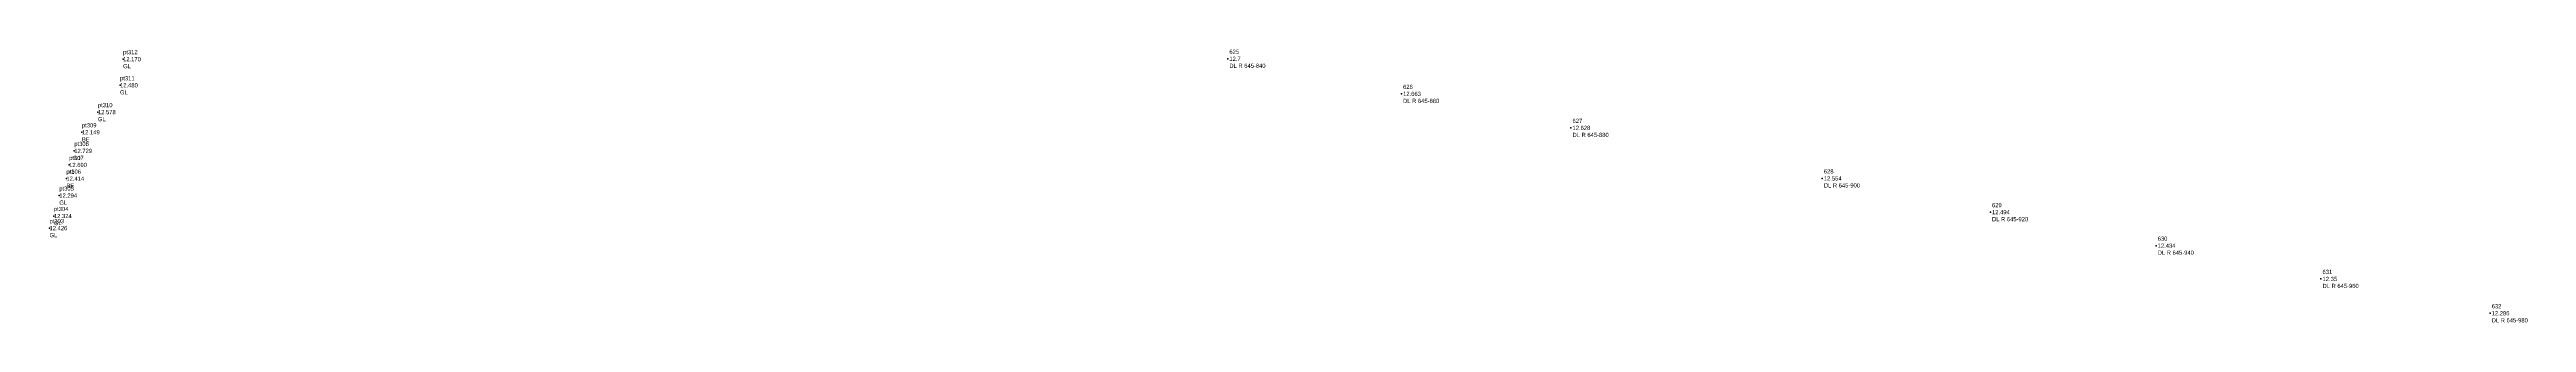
# Model space of a CAD drawing. Header units: metres. Extents: x 169978 to 830021, y 964681 to 1014880.
# Drawn here: x 179249.6 to 179543.9, y 975262.6 to 975295.1 of the extents above; entities that cross this region are included whole.
import ezdxf

# ---------------------------------------------------------------- set-up
doc = ezdxf.new("R2010")
doc.units = ezdxf.units.M

msp = doc.modelspace()

# ---------------------------------------------------------------- linework, layer by layer
at = {"layer": 'MDU TO TCNMEJ TO TN CS 644 500 To 645 700 UL & DL_SurveyPoint'}
for p in [(179258.38, 975293.91, 12.17), (179258.02, 975290.81, 12.48), (179255.39, 975287.62, 12.58), (179253.49, 975285.23, 12.15), (179251.97, 975281.35, 12.69), (179252.58, 975283.02, 12.73), (179250.8, 975277.71, 12.29), (179251.64, 975279.72, 12.41), (179250.16, 975275.28, 12.32), (179249.64, 975273.84, 12.43)]:
    msp.add_point(p, dxfattribs=at)
at = {"layer": 'MEJ TO TN CH635-600 TOCH647-200_Survey'}
for p in [(179389.63, 975293.96, 12.7), (179410.27, 975289.79, 12.66), (179430.4, 975285.75, 12.63), (179460.26, 975279.75, 12.55), (179480.24, 975275.74, 12.49), (179499.93, 975271.76, 12.43), (179519.51, 975267.81, 12.35), (179539.61, 975263.73, 12.29)]:
    msp.add_point(p, dxfattribs=at)

# ---------------------------------------------------------------- texts
at = {"layer": 'MDU TO TCNMEJ TO TN CS 644 500 To 645 700 UL & DL_SurveyPoint', "color": 7, "char_height": 0.5, "width": 3, "attachment_point": 4}
for s, insert in [('pt312\\P12.170\\PGL', (179258.38, 975293.91, 12.17)), ('pt311\\P12.480\\PGL', (179258.02, 975290.81, 12.48)), ('pt310\\P12.578\\PGL', (179255.39, 975287.62, 12.58)), ('pt308\\P12.729\\PL1', (179252.58, 975283.02, 12.73)), ('pt309\\P12.149\\PBE', (179253.49, 975285.23, 12.15)), ('pt306\\P12.414\\PBE', (179251.64, 975279.72, 12.41)), ('pt307\\P12.690\\Pr1', (179251.97, 975281.35, 12.69)), ('pt305\\P12.294\\PGL', (179250.8, 975277.71, 12.29)), ('pt303\\P12.426\\PGL', (179249.64, 975273.84, 12.43)), ('pt304\\P12.324\\PGL', (179250.16, 975275.28, 12.32))]:
    msp.add_mtext(s, dxfattribs=dict(at, insert=insert))
at = {"layer": 'MEJ TO TN CH635-600 TOCH647-200_Survey', "char_height": 0.5, "width": 6.5, "attachment_point": 4}
for s, insert in [(' 625\\P 12.7\\P DL R 645-840', (179389.63, 975293.96, 12.7)), (' 626\\P 12.663\\P DL R 645-860', (179410.27, 975289.79, 12.66)), (' 627\\P 12.628\\P DL R 645-880', (179430.4, 975285.75, 12.63)), (' 628\\P 12.554\\P DL R 645-900', (179460.26, 975279.75, 12.55)), (' 629\\P 12.494\\P DL R 645-920', (179480.24, 975275.74, 12.49)), (' 630\\P 12.434\\P DL R 645-940', (179499.93, 975271.76, 12.43)), (' 631\\P 12.35\\P DL R 645-960', (179519.51, 975267.81, 12.35)), (' 632\\P 12.286\\P DL R 645-980', (179539.61, 975263.73, 12.29))]:
    msp.add_mtext(s, dxfattribs=dict(at, insert=insert))

doc.saveas('drawing.dxf')
